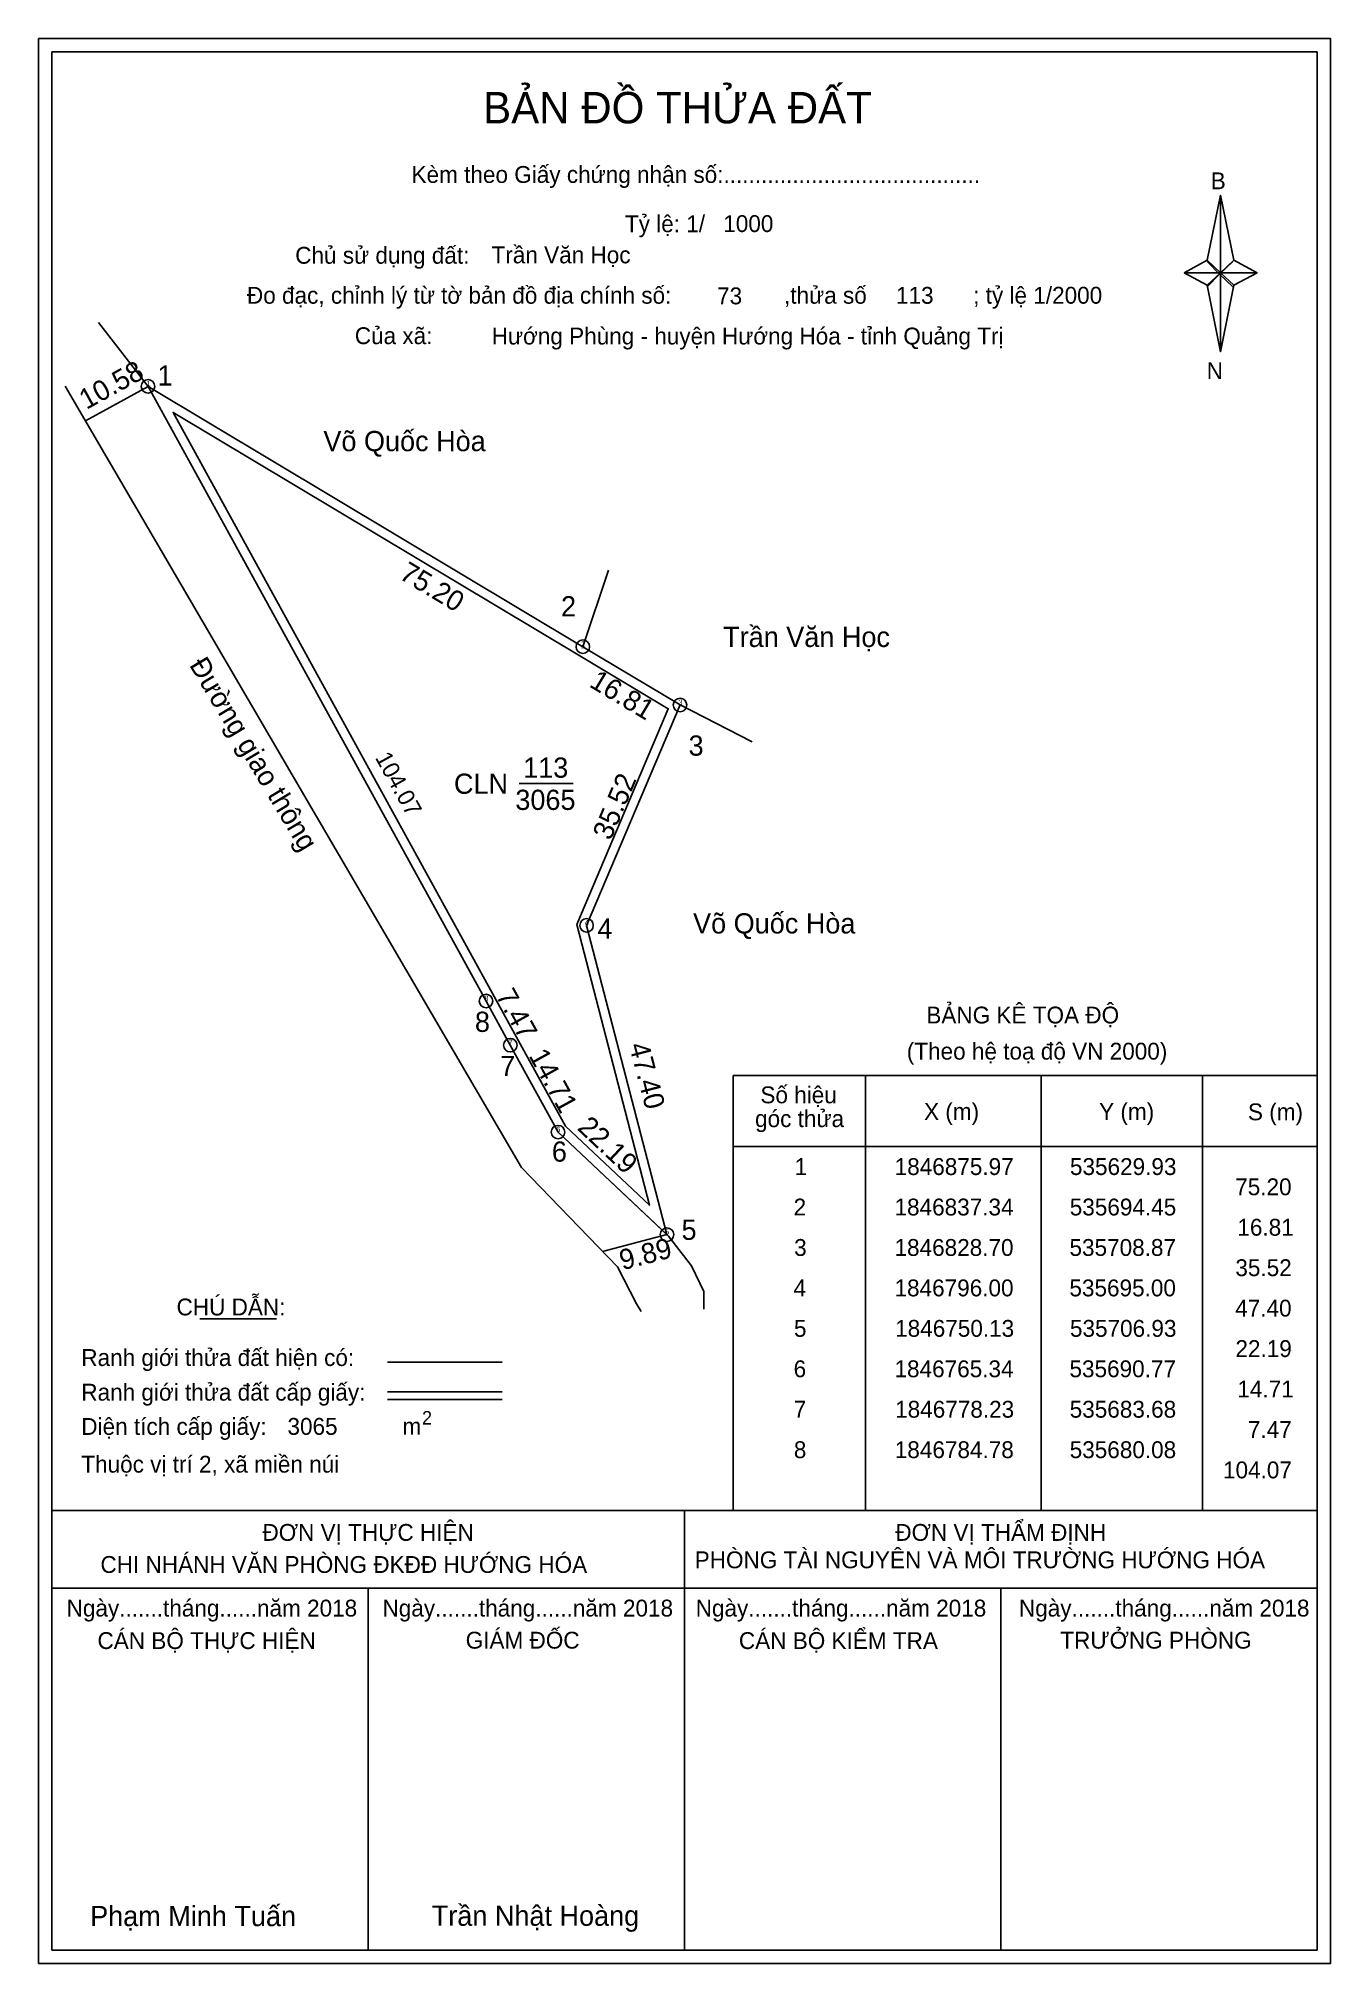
# Model space of a CAD drawing. Extents: x 534684 to 536228, y 1846612 to 1846947.
# Drawn here: x 535613.7 to 535805.4, y 1846642 to 1846927.6 of the extents above; entities that cross this region are included whole.
import ezdxf

# ---------------------------------------------------------------- set-up
doc = ezdxf.new("R2010")
doc.units = 0
for name, color, linetype in [('Level 1', 7, 'Continuous'), ('Level 10', 7, 'Continuous'), ('Level 11', 7, 'Continuous'), ('Level 23', 7, 'Continuous'), ('Level 27', 7, 'Continuous'), ('Level 3', 7, 'Continuous'), ('Level 4', 7, 'Continuous'), ('Level 49', 7, 'Continuous'), ('Level 5', 7, 'Continuous'), ('Level 53', 7, 'Continuous'), ('Level 55', 7, 'Continuous'), ('Level 6', 7, 'Continuous'), ('Level 60', 7, 'Continuous'), ('Level 63', 7, 'Continuous'), ('Level 7', 7, 'Continuous'), ('Level 9', 7, 'Continuous')]:
    doc.layers.add(name, color=color, linetype=linetype)

msp = doc.modelspace()

# ---------------------------------------------------------------- texts
at = {"layer": 'Level 1'}
for s, height, p in [('BẢN ĐỒ THỬA ĐẤT', 4.6657, (535679.65, 1846914.98)), ('Kèm theo Giấy chứng nhận số:.........................................', 2.5, (535669.03, 1846906.15)), ('B', 2.5, (535787.61, 1846905.21)), ('Chủ sử dụng đất:', 2.5, (535651.77, 1846894.16)), ('Đo đạc, chỉnh lý từ tờ bản đồ địa chính số:                  ,thửa số                 ; tỷ lệ 1/2000', 2.5, (535644.61, 1846888.23)), ('Của xã:', 2.5, (535660.61, 1846882.23)), ('N', 2.5, (535787.01, 1846877.04)), ('BẢNG KÊ TỌA ĐỘ', 2.5, (535745.41, 1846781.45)), ('(Theo hệ toạ độ VN 2000)', 2.5, (535742.51, 1846776.09)), ('Số hiệu', 2.5, (535720.79, 1846769.61)), ('X (m)', 2.5, (535745.07, 1846767.14)), ('Y (m)', 2.5, (535771.05, 1846767.14)), ('S (m)', 2.5, (535793.13, 1846767.09)), ('góc thửa', 2.5, (535720, 1846766.08)), ('CHÚ DẪN:', 2.5, (535634.16, 1846738.14)), ('Ranh giới thửa đất hiện có:', 2.5, (535620.03, 1846730.64)), ('Ranh giới thửa đất cấp giấy:', 2.5, (535620.03, 1846725.5)), ('2', 2, (535670.58, 1846721.95)), ('Diện tích cấp giấy:', 2.5, (535620.03, 1846720.42)), ('m', 2.5, (535667.68, 1846720.44)), ('Thuộc vị trí 2, xã miền núi', 2.5, (535620.03, 1846714.82)), ('ĐƠN VỊ THỰC HIỆN', 2.5, (535646.91, 1846704.7)), ('ĐƠN VỊ THẨM ĐỊNH', 2.5, (535740.81, 1846704.7)), ('PHÒNG TÀI NGUYÊN VÀ MÔI TRƯỜNG HƯỚNG HÓA', 2.5, (535711.04, 1846700.63)), ('CHI NHÁNH VĂN PHÒNG ĐKĐĐ HƯỚNG HÓA', 2.5, (535622.87, 1846699.94)), ('Ngày.......tháng......năm 2018', 2.5, (535617.85, 1846693.47)), ('Ngày.......tháng......năm 2018', 2.5, (535664.72, 1846693.47)), ('Ngày.......tháng......năm 2018', 2.5, (535711.19, 1846693.47)), ('Ngày.......tháng......năm 2018', 2.5, (535759.15, 1846693.47)), ('CÁN BỘ THỰC HIỆN', 2.5, (535622.43, 1846688.65)), ('GIÁM ĐỐC', 2.5, (535677.06, 1846688.71)), ('CÁN BỘ KIỂM TRA', 2.5, (535717.6, 1846688.65)), ('TRƯỞNG PHÒNG', 2.5, (535765.29, 1846688.71)), ('Phạm Minh Tuấn', 3, (535621.34, 1846647.54)), ('Trần Nhật Hoàng', 3, (535672.03, 1846647.59))]:
    msp.add_text(s, height=height, dxfattribs=at).set_placement(p)
at = {"layer": 'Level 11'}
msp.add_text('Tỷ lệ: 1/', height=2.5, dxfattribs=at).set_placement((535700.69, 1846898.84))
at = {"layer": 'Level 3'}
msp.add_text('CLN ', height=3, dxfattribs=at).set_placement((535675.32, 1846815.52))
at = {"layer": 'Level 4'}
msp.add_text('113', height=3, dxfattribs=at).set_placement((535685.59, 1846817.91))
at = {"layer": 'Level 49'}
for s, height, rotation, p in [('75.20', 3, 329.0898, (535667.04, 1846847.54)), ('16.81', 3, 329.0713, (535695.25, 1846831.5)), ('104.07', 2.5, 298.8086, (535663.56, 1846820.9)), ('35.52', 3, 67.0153, (535698.55, 1846808.47)), ('7.47', 3, 298.794, (535681.46, 1846785.59)), ('47.40', 3, 284.5787, (535701.28, 1846778.22)), ('14.71', 3, 298.8125, (535686.35, 1846776.69)), ('22.19', 3, 316.7346, (535693.49, 1846765.8))]:
    msp.add_text(s, height=height, rotation=rotation, dxfattribs=at).set_placement(p)
at = {"layer": 'Level 5'}
for s, rotation, p in [('10.58', 28.8086, (535620.78, 1846872.46)), ('9.89', 14.5787, (535700.32, 1846744.83))]:
    msp.add_text(s, height=3, rotation=rotation, dxfattribs=at).set_placement(p)
msp.add_text('3065', height=3, dxfattribs=at).set_placement((535684.43, 1846813.13))
at = {"layer": 'Level 53'}
for s, p in [('1', (535725.87, 1846758.97)), ('1846875.97', (535740.71, 1846758.97)), ('535629.93', (535766.72, 1846758.97)), ('75.20', (535791.24, 1846755.97)), ('2', (535725.72, 1846752.97)), ('1846837.34', (535740.69, 1846752.97)), ('535694.45', (535766.69, 1846752.97)), ('16.81', (535791.56, 1846749.97)), ('3', (535725.8, 1846746.97)), ('1846828.70', (535740.69, 1846746.97)), ('535708.87', (535766.65, 1846746.97)), ('35.52', (535791.26, 1846743.97)), ('4', (535725.71, 1846740.97)), ('1846796.00', (535740.69, 1846740.97)), ('535695.00', (535766.64, 1846740.97)), ('47.40', (535791.24, 1846737.97)), ('5', (535725.77, 1846734.97)), ('1846750.13', (535740.78, 1846734.97)), ('535706.93', (535766.72, 1846734.97)), ('22.19', (535791.27, 1846731.97)), ('6', (535725.72, 1846728.97)), ('1846765.34', (535740.69, 1846728.97)), ('535690.77', (535766.65, 1846728.97)), ('14.71', (535791.56, 1846725.97)), ('7', (535725.73, 1846722.97)), ('1846778.23', (535740.78, 1846722.97)), ('535683.68', (535766.68, 1846722.97)), ('7.47', (535793.12, 1846719.97)), ('8', (535725.75, 1846716.97)), ('1846784.78', (535740.73, 1846716.97)), ('535680.08', (535766.68, 1846716.97)), ('104.07', (535789.43, 1846713.97))]:
    msp.add_text(s, height=2.5, dxfattribs=at).set_placement(p)
at = {"layer": 'Level 55'}
for s, height, p in [('1', 0.8, (535629.71, 1846875.97)), ('28', 0.22, (535629.78, 1846875.75)), ('28', 0.22, (535629.78, 1846875.75)), ('0', 0.22, (535629.85, 1846875.75)), ('0', 0.22, (535629.85, 1846875.75)), ('2', 0.8, (535694.18, 1846837.34)), ('112', 0.22, (535694.21, 1846837.12)), ('28', 0.22, (535694.3, 1846837.12)), ('28', 0.22, (535694.3, 1846837.12)), ('3', 0.8, (535708.62, 1846828.7)), ('112', 0.22, (535708.63, 1846828.48)), ('43', 0.22, (535708.72, 1846828.48)), ('4', 0.8, (535694.72, 1846796)), ('43', 0.22, (535694.85, 1846795.78)), ('8', 0.8, (535679.82, 1846784.78)), ('0', 0.22, (535680, 1846784.56)), ('0', 0.22, (535680, 1846784.56)), ('7', 0.8, (535683.41, 1846778.23)), ('0', 0.22, (535683.6, 1846778.01)), ('0', 0.22, (535683.6, 1846778.01)), ('6', 0.8, (535690.5, 1846765.34)), ('0', 0.22, (535690.69, 1846765.12)), ('0', 0.22, (535690.69, 1846765.12)), ('5', 0.8, (535706.67, 1846750.13)), ('43', 0.22, (535706.78, 1846749.91)), ('0', 0.22, (535706.85, 1846749.91)), ('0', 0.22, (535706.85, 1846749.91))]:
    msp.add_text(s, height=height, dxfattribs=at).set_placement(p)
at = {"layer": 'Level 6'}
for s, p in [('1000', (535715.28, 1846898.86)), ('Trần Văn Học', (535680.9, 1846894.22)), ('73', (535714.36, 1846888.14)), ('113', (535740.91, 1846888.22)), ('Hướng Phùng - huyện Hướng Hóa - tỉnh Quảng Trị', (535680.92, 1846882.18)), ('3065', (535650.62, 1846720.43))]:
    msp.add_text(s, height=2.5, dxfattribs=at).set_placement(p)
at = {"layer": 'Level 60'}
for s, p in [('Võ Quốc Hòa', (535655.95, 1846866.35)), ('Trần Văn Học', (535715.26, 1846837.3)), ('Võ Quốc Hòa', (535710.8, 1846794.8))]:
    msp.add_text(s, height=3, dxfattribs=at).set_placement(p)
msp.add_text('Đường giao thông', height=3, rotation=300.9381, dxfattribs=at).set_placement((535635.98, 1846834.64))
at = {"layer": 'Level 9'}
for s, p in [('1', (535631.33, 1846876.09)), ('2', (535691.21, 1846841.84)), ('3', (535710.13, 1846821.18)), ('4', (535696.61, 1846794.03)), ('8', (535678.43, 1846780.2)), ('7', (535682.18, 1846773.65)), ('6', (535689.85, 1846760.95)), ('5', (535709.09, 1846749.35))]:
    msp.add_text(s, height=3, dxfattribs=at).set_placement(p)

# ---------------------------------------------------------------- linework, layer by layer
at = {"layer": 'Level 1'}
for p, q in [((535615.68, 1846925.57), (535615.68, 1846925.57)), ((535787.1, 1846894.69), (535789.07, 1846904.33)), ((535789.07, 1846904.33), (535789.07, 1846892.81)), ((535789.07, 1846904.33), (535791.04, 1846894.69)), ((535783.66, 1846892.81), (535787.1, 1846894.69)), ((535787.1, 1846894.69), (535789.07, 1846892.81)), ((535788.92, 1846892.59), (535787.1, 1846894.47)), ((535789.07, 1846892.81), (535787.1, 1846890.97)), ((535788.92, 1846892.59), (535787.1, 1846890.75)), ((535787.1, 1846890.75), (535788.92, 1846892.59)), ((535790.89, 1846894.47), (535788.92, 1846892.59)), ((535788.92, 1846892.59), (535790.89, 1846894.47)), ((535790.89, 1846890.75), (535788.92, 1846892.59)), ((535791.04, 1846894.69), (535789.07, 1846892.81)), ((535789.07, 1846892.81), (535789.07, 1846881.11)), ((535789.07, 1846892.81), (535794.48, 1846892.81)), ((535789.07, 1846892.81), (535791.04, 1846890.97)), ((535791.04, 1846890.97), (535794.48, 1846892.81)), ((535787.1, 1846890.97), (535789.07, 1846881.11)), ((535791.04, 1846890.97), (535789.07, 1846881.11)), ((535716.77, 1846773.74), (535803.38, 1846773.74)), ((535736.36, 1846709.22), (535736.36, 1846773.74)), ((535762.44, 1846709.22), (535762.44, 1846773.74)), ((535786.41, 1846773.74), (535786.41, 1846709.22)), ((535716.77, 1846763.22), (535803.38, 1846763.22)), ((535637.6, 1846737.64), (535649, 1846737.64)), ((535665.46, 1846731.23), (535682.47, 1846731.23)), ((535665.46, 1846726.79), (535682.47, 1846726.79)), ((535665.46, 1846725.69), (535682.47, 1846725.69)), ((535722.51, 1846709.22), (535615.68, 1846709.22)), ((535803.38, 1846709.22), (535698.53, 1846709.22)), ((535709.53, 1846644), (535709.53, 1846709.22)), ((535716.77, 1846709.22), (535803.38, 1846709.22)), ((535803.38, 1846697.67), (535615.68, 1846697.67)), ((535662.6, 1846644), (535662.6, 1846697.67)), ((535756.45, 1846644), (535756.45, 1846697.67)), ((535803.38, 1846644), (535803.38, 1846644))]:
    msp.add_line(p, q, dxfattribs=at)
for points in [[(535787.1, 1846894.69), (535789.07, 1846904.33), (535789.07, 1846892.81)], [(535783.66, 1846892.81), (535787.1, 1846890.97), (535789.07, 1846892.81)], [(535789.07, 1846892.81), (535791.04, 1846894.69), (535794.48, 1846892.81)], [(535789.07, 1846892.81), (535789.07, 1846881.11), (535791.04, 1846890.97)]]:
    msp.add_lwpolyline(points, close=True, dxfattribs=at)
at = {"layer": 'Level 10'}
for p, q in [((535690.77, 1846765.34), (535683.68, 1846778.23)), ((535706.93, 1846750.13), (535690.77, 1846765.34))]:
    msp.add_line(p, q, dxfattribs=at)
for points in [[(535694.45, 1846837.34), (535708.87, 1846828.7), (535695, 1846796), (535706.93, 1846750.13), (535690.77, 1846765.34), (535683.68, 1846778.23), (535680.08, 1846784.78), (535629.93, 1846875.97)], [(535693.73, 1846836.14), (535707.11, 1846828.13), (535693.53, 1846796.11), (535704.35, 1846754.48), (535691.89, 1846766.21), (535684.91, 1846778.9), (535681.31, 1846785.45), (535633.65, 1846872.11)]]:
    msp.add_lwpolyline(points, close=True, dxfattribs=at)
at = {"layer": 'Level 11'}
for centre in [(535629.93, 1846875.97), (535694.45, 1846837.34), (535694.45, 1846837.34), (535708.87, 1846828.7), (535695, 1846796), (535680.08, 1846784.78), (535683.68, 1846778.23), (535690.77, 1846765.34), (535706.93, 1846750.13)]:
    msp.add_circle(centre, 1, dxfattribs=at)
at = {"layer": 'Level 23'}
for points in [[(535617.66, 1846876.02), (535685.33, 1846760.06)], [(535712.4, 1846739.07), (535712.38, 1846741.69), (535710.58, 1846745.51), (535707.16, 1846749.91), (535690.77, 1846765.34), (535683.68, 1846778.23)], [(535685.33, 1846760.06), (535699.57, 1846745.36), (535702.42, 1846739.86), (535703.09, 1846738.72)]]:
    msp.add_lwpolyline(points, dxfattribs=at)
at = {"layer": 'Level 27'}
for p, q in [((535629.93, 1846875.97), (535622.59, 1846885.46)), ((535694.45, 1846837.34), (535698.24, 1846848.72)), ((535708.87, 1846828.7), (535719.55, 1846823.23))]:
    msp.add_line(p, q, dxfattribs=at)
at = {"layer": 'Level 3'}
msp.add_line((535716.77, 1846773.74), (535716.77, 1846709.22), dxfattribs=at)
at = {"layer": 'Level 5'}
for p, q in [((535620.66, 1846870.87), (535629.93, 1846875.97)), ((535697.36, 1846747.64), (535706.93, 1846750.13))]:
    msp.add_line(p, q, dxfattribs=at)
at = {"layer": 'Level 63'}
for points in [[(535613.68, 1846927.57), (535805.38, 1846927.57), (535805.38, 1846642), (535613.68, 1846642)], [(535615.68, 1846925.57), (535803.38, 1846925.57), (535803.38, 1846644), (535615.68, 1846644)]]:
    msp.add_lwpolyline(points, close=True, dxfattribs=at)
at = {"layer": 'Level 7'}
msp.add_line((535684.99, 1846817.03), (535693.02, 1846817.03), dxfattribs=at)

msp.set_redraw_order([(e.dxf.handle, doc.entitydb.next_handle()) for e in msp.query("TEXT MTEXT ATTDEF DIMENSION ARC_DIMENSION")])  # texts and dimensions are drawn at this point

doc.saveas('drawing.dxf')
